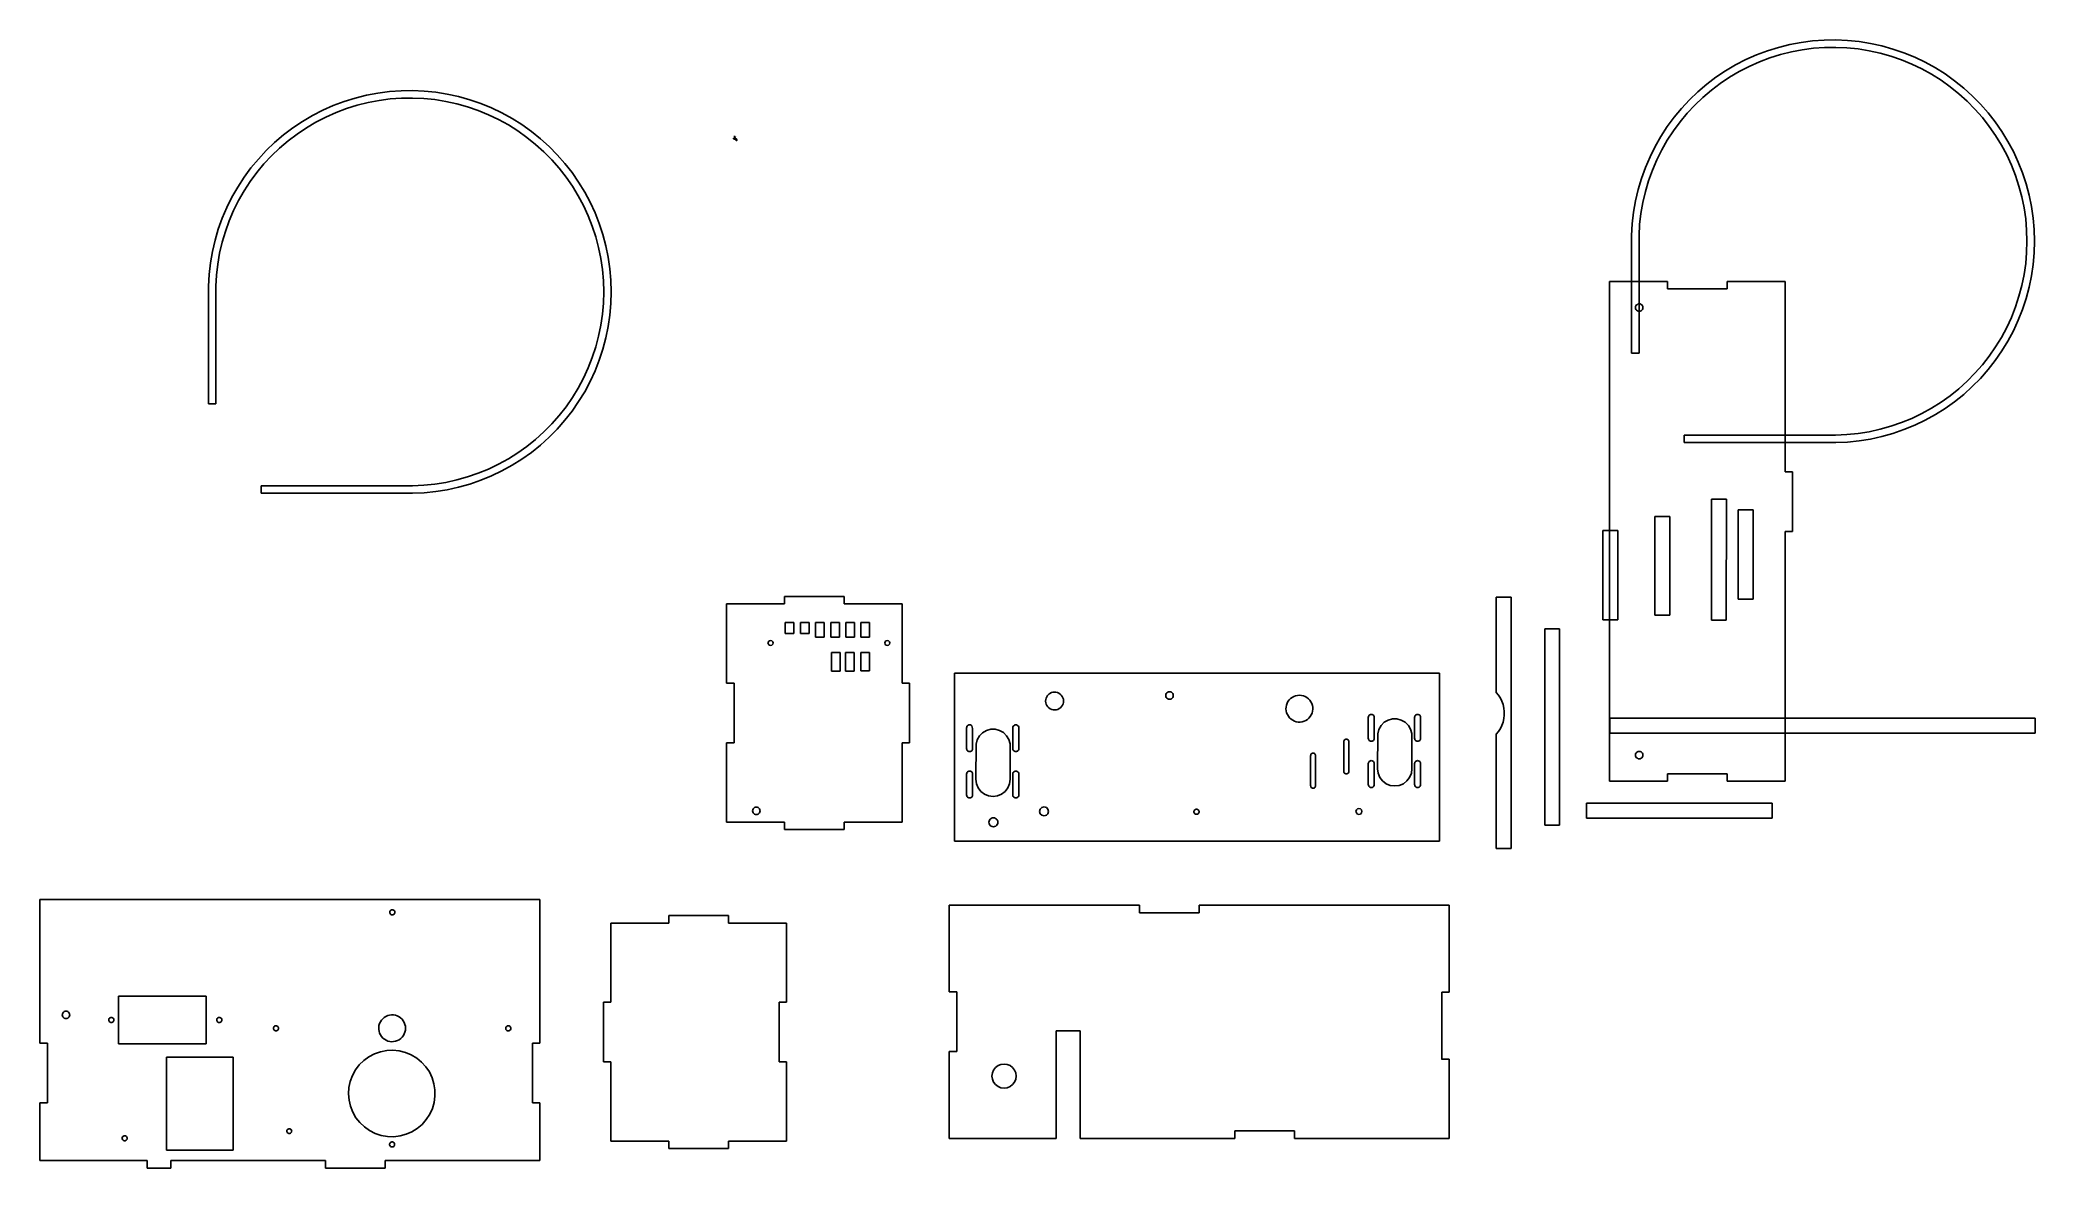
# Model space of a CAD drawing. Extents: x -496 to 930, y -567 to 239.
import ezdxf

# ---------------------------------------------------------------- set-up
doc = ezdxf.new("R2010")
doc.units = 0

msp = doc.modelspace()

# ---------------------------------------------------------------- linework, layer by layer
at = {"layer": 'Layer 1'}
for p, q in [((722.916, 225.254), (730.50055, 228.62213)), ((730.501, 228.622), (738.26702, 231.54758)), ((738.267, 231.547), (746.18863, 234.0203)), ((747.631, 228.884), (740.00288, 226.50235)), ((746.189, 234.021), (754.23998, 236.03381)), ((755.384, 230.822), (747.63136, 228.88377)), ((754.239, 236.034), (762.39259, 237.57964)), ((763.235, 232.311), (755.38358, 230.82264)), ((762.393, 237.579), (770.62206, 238.65232)), ((771.159, 233.344), (763.23486, 232.31045)), ((770.622, 238.653), (778.89926, 239.25045)), ((779.13, 233.919), (771.15946, 233.343688)), ((778.899, 239.25), (787.19692, 239.369592)), ((787.12, 234.035), (779.12959, 233.919842)), ((795.104, 233.689), (787.12019, 234.034378)), ((787.197, 239.37), (795.48801, 239.01133)), ((803.055, 232.884), (795.10438, 233.688767)), ((795.488, 239.011), (803.7446, 238.175264)), ((810.946, 231.623), (803.05493, 232.88448)), ((803.745, 238.175), (811.93971, 236.86498)), ((818.751, 229.909), (810.94573, 231.623)), ((811.94, 236.865), (820.04564, 235.08503)), ((826.445, 227.748), (818.75143, 229.90884)), ((820.045, 235.085), (828.03465, 232.84101)), ((828.035, 232.841), (835.88207, 230.14044)), ((835.882, 230.141), (843.56047, 226.99284)), ((701.5, 212.613), (708.39186, 217.23597)), ((708.392, 217.236), (715.53876, 221.45425)), ((718.117, 216.783), (711.23507, 212.72107)), ((715.538, 221.454), (722.9159, 225.2535)), ((725.221, 220.442), (718.11648, 216.7833)), ((732.525, 223.685), (725.22149, 220.44168)), ((740.003, 226.502), (732.52479, 223.68483)), ((834.001, 225.148), (826.4447, 227.74849)), ((841.395, 222.116), (834.00107, 225.1475)), ((848.602, 218.664), (841.39498, 222.11645)), ((843.56, 226.992), (851.04433, 223.4067)), ((855.598, 214.802), (848.60189, 218.66392)), ((851.045, 223.407), (858.31035, 219.39646)), ((862.36, 210.543), (855.59799, 214.80157)), ((858.31, 219.397), (865.33222, 214.97455)), ((865.332, 214.974), (872.08777, 210.15433)), ((-270.91, 197.792), (-262.85902, 199.80481)), ((-262.859, 199.805), (-254.70543, 201.35064)), ((-254.705, 201.351), (-246.47593, 202.42433)), ((-246.476, 202.424), (-238.19876, 203.02145)), ((-238.199, 203.022), (-229.90108, 203.141589)), ((-229.901, 203.141), (-221.60998, 202.782333)), ((-221.61, 202.782), (-213.35341, 201.946264)), ((-213.353, 201.947), (-205.15828, 200.63697)), ((-205.159, 200.637), (-197.05336, 198.85704)), ((682.578, 196.476), (688.57158, 202.21591)), ((688.571, 202.216), (694.88532, 207.60108)), ((698.23, 203.443), (692.14967, 198.25747)), ((694.886, 207.601), (701.50007, 212.61335)), ((704.598, 208.27), (698.22901, 203.44339)), ((711.235, 212.721), (704.59852, 208.26933)), ((868.866, 205.902), (862.36056, 210.54307)), ((875.093, 200.894), (868.86577, 205.90215)), ((872.088, 210.155), (878.55489, 204.95413)), ((881.021, 195.535), (875.09262, 200.8936)), ((878.555, 204.954), (884.71153, 199.38919)), ((-301.56, 185.226), (-294.1821, 189.0255)), ((-294.182, 189.025), (-286.59745, 192.39313)), ((-284.573, 187.457), (-291.87648, 184.21368)), ((-286.597, 192.393), (-278.831, 195.31858)), ((-277.095, 190.274), (-284.57323, 187.45683)), ((-278.831, 195.319), (-270.90935, 197.7923)), ((-269.467, 192.655), (-277.0951, 190.27335)), ((-261.714, 194.594), (-269.46664, 192.65577)), ((-253.863, 196.082), (-261.71443, 194.59364)), ((-245.939, 197.116), (-253.86314, 196.08245)), ((-237.968, 197.691), (-245.93852, 197.11569)), ((-229.978, 197.806), (-237.96843, 197.690842)), ((-221.994, 197.461), (-229.97779, 197.806377)), ((-214.043, 196.656), (-221.99363, 197.460766)), ((-206.152, 195.394), (-214.04306, 196.65548)), ((-198.347, 193.68), (-206.15228, 195.39401)), ((-190.654, 191.52), (-198.34757, 193.68084)), ((-197.053, 198.857), (-189.06337, 196.61301)), ((-183.097, 188.919), (-190.6533, 191.51949)), ((-189.063, 196.613), (-181.21592, 193.91244)), ((-175.703, 185.888), (-183.09693, 188.9195)), ((-181.216, 193.912), (-173.53754, 190.76384)), ((-168.496, 182.435), (-175.703, 185.88745)), ((-173.538, 190.764), (-166.05366, 187.1787)), ((-166.054, 187.179), (-158.78865, 183.16846)), ((671.631, 184.009), (676.92453, 190.40027)), ((680.934, 186.88), (675.83665, 180.72557)), ((676.925, 190.4), (682.57796, 196.47568)), ((686.378, 192.73), (680.93453, 186.87946)), ((692.149, 198.257), (686.3775, 192.72979)), ((886.631, 189.844), (881.021, 195.535)), ((884.712, 199.389), (890.53768, 193.47875)), ((891.904, 183.839), (886.63139, 189.84398)), ((890.537, 193.479), (896.0125, 187.24294)), ((896.013, 187.243), (901.12015, 180.70184)), ((-328.527, 165.987), (-322.21268, 171.37208)), ((-322.213, 171.372), (-315.59893, 176.38435)), ((-312.5, 172.041), (-318.86899, 167.21439)), ((-315.599, 176.385), (-308.70714, 181.00798)), ((-305.863, 176.493), (-312.49948, 172.04133)), ((-308.707, 181.008), (-301.56024, 185.22624)), ((-298.981, 180.555), (-305.86293, 176.49307)), ((-291.877, 184.213), (-298.98152, 180.5543)), ((-161.5, 178.573), (-168.49613, 182.43492)), ((-154.738, 174.315), (-161.50001, 178.57357)), ((-158.788, 183.168), (-151.76577, 178.74555)), ((-148.233, 169.674), (-154.73844, 174.31507)), ((-151.766, 178.746), (-145.01022, 173.92633)), ((-145.01, 173.926), (-138.54311, 168.72513)), ((662.192, 170.365), (666.7152, 177.32277)), ((666.715, 177.323), (671.6315, 184.00862)), ((671.103, 174.287), (666.747, 167.587)), ((675.837, 180.725), (671.10267, 174.28712)), ((896.821, 177.54), (891.90311, 183.83877)), ((901.368, 170.969), (896.82115, 177.54064)), ((901.12, 180.701), (905.8418, 173.87647)), ((905.842, 173.877), (910.162, 166.792)), ((-340.173, 154.172), (-334.52007, 160.24768)), ((-334.521, 160.247), (-328.52739, 165.98691)), ((-324.949, 162.029), (-330.7205, 156.50179)), ((-318.869, 167.214), (-324.94933, 162.02847)), ((-142.006, 164.665), (-148.23325, 169.67315)), ((-136.077, 159.307), (-142.006, 164.665)), ((-138.543, 168.725), (-132.38649, 163.16019)), ((-130.467, 153.616), (-136.07681, 159.30724)), ((-132.387, 163.16), (-126.56131, 157.24975)), ((-126.561, 157.25), (-121.08549, 151.01394)), ((0.846666, 170.18), (-0.846666, 168.486)), ((0, 170.744), (0, 167.922)), ((1.12889, 169.333), (0, 168.20411)), ((1.69333, 168.769), (0.56444, 167.64011)), ((2.25778, 168.204), (1.12889, 167.07511)), ((654.384, 155.727), (658.077, 163.159)), ((658.077, 163.159), (662.1918, 170.3658)), ((662.785, 160.648), (659.22906, 153.4915)), ((666.747, 167.587), (662.78466, 160.64725)), ((905.529, 164.146), (901.368, 170.969)), ((909.29, 157.095), (905.529, 164.146)), ((912.638, 149.839), (909.29, 157.095)), ((910.162, 166.792), (914.06744, 159.46961)), ((914.068, 159.469), (917.54506, 151.93377)), ((-350.384, 141.095), (-345.46747, 147.78062)), ((-341.261, 144.497), (-345.99533, 138.05912)), ((-345.467, 147.78), (-340.173, 154.172)), ((-336.164, 150.651), (-341.26138, 144.49657)), ((-330.721, 156.502), (-336.16447, 150.65146)), ((-125.195, 147.611), (-130.46761, 153.61598)), ((-120.277, 141.312), (-125.195, 147.611)), ((-121.086, 151.014), (-115.97886, 144.47284)), ((-115.978, 144.473), (-111.25619, 137.64847)), ((648.312, 140.287), (651.12539, 148.09435)), ((651.126, 148.094), (654.38448, 155.7263)), ((656.091, 146.142), (653.38189, 138.62396)), ((659.229, 153.491), (656.09126, 146.14152)), ((915.563, 142.402), (912.638, 149.839)), ((917.545, 151.934), (920.58219, 144.21097)), ((920.582, 144.211), (923.16921, 136.32582)), ((-359.022, 126.93), (-354.90718, 134.1368)), ((-354.907, 134.137), (-350.38383, 141.09477)), ((-350.351, 131.359), (-354.31334, 124.41925)), ((-345.996, 138.059), (-350.35156, 131.35906)), ((-115.73, 134.74), (-120.277, 141.312)), ((-111.569, 127.918), (-115.72968, 134.74068)), ((-111.257, 137.648), (-106.93621, 130.56277)), ((-106.936, 130.563), (-103.03058, 123.24061)), ((644.057, 124.251), (645.95359, 132.33015)), ((645.953, 132.331), (648.31187, 140.28746)), ((651.11, 130.962), (649.28368, 123.18223)), ((653.382, 138.624), (651.11054, 130.96237)), ((918.054, 134.809), (915.563, 142.402)), ((920.104, 127.085), (918.05425, 134.80891)), ((923.169, 136.326), (925.2976, 128.30486)), ((-365.973, 111.866), (-362.71452, 119.4983)), ((-362.714, 119.498), (-359.02121, 126.92989)), ((-357.87, 117.263), (-361.00774, 109.91352)), ((-354.314, 124.419), (-357.86994, 117.2625)), ((-107.809, 120.867), (-111.5697, 127.91805)), ((-104.46, 113.611), (-107.80823, 120.867)), ((-103.03, 123.241), (-99.55292, 115.70577)), ((-99.5533, 115.706), (-96.51611, 107.98297)), ((641.674, 107.833), (642.628644, 116.07669)), ((642.629, 116.076), (644.05699, 124.251)), ((647.909, 115.31), (646.989747, 107.37179)), ((649.284, 123.182), (647.90893, 115.30994)), ((921.705, 119.256), (920.10364, 127.08517)), ((922.853, 111.348), (921.70537, 119.25642)), ((925.298, 128.305), (926.96099, 120.17455)), ((926.961, 120.174), (928.1528, 111.96125)), ((-371.145, 96.1021), (-368.7861, 104.05856)), ((-368.786, 104.059), (-365.97264, 111.86635)), ((-363.717, 102.395), (-365.98849, 94.73337)), ((-361.007, 109.913), (-363.71611, 102.39496)), ((-101.536, 106.174), (-104.46, 113.611)), ((-99.0444, 98.5807), (-101.53573, 106.17369)), ((-96.5161, 107.982), (-93.9289, 100.09682)), ((-93.9289, 100.097), (-91.80028, 92.07586)), ((641.196, 99.5474), (641.674112, 107.83274)), ((646.99, 107.372), (646.529583, 99.54742)), ((923.543, 103.384), (922.852657, 111.34802)), ((923.775, 95.4685), (923.542929, 103.38362)), ((928.153, 111.961), (928.869787, 103.69192)), ((928.87, 103.692), (929.111102, 95.46949)), ((-374.47, 79.8479), (-373.04204, 88.0229)), ((-373.042, 88.0229), (-371.14541, 96.10205)), ((-367.814, 86.9537), (-369.18907, 79.08164)), ((-365.988, 94.7335), (-367.81429, 86.95373)), ((-96.9947, 90.8568), (-99.04444, 98.58071)), ((-95.3933, 83.0276), (-96.99465, 90.85677)), ((-91.8003, 92.0762), (-90.13733, 83.94575)), ((641.195, 15.4279), (641.195, 99.5474)), ((646.529, 15.4298), (646.529, 99.5474)), ((922.853, 79.449), (923.543117, 87.41041)), ((923.543, 87.4104), (923.775297, 95.46854)), ((928.869, 87.103), (928.152325, 78.83522)), ((929.111, 95.4698), (928.869785, 87.10295)), ((-375.902, 63.3189), (-375.423859, 71.60424)), ((-375.424, 71.6042), (-374.469356, 79.84789)), ((-369.189, 79.0817), (-370.108253, 71.14349)), ((-94.2457, 75.1192), (-95.39334, 83.02762)), ((-93.5553, 67.1552), (-94.245635, 75.11922)), ((-90.1374, 83.9457), (-88.9456, 75.73295)), ((-88.9456, 75.7329), (-88.228821, 67.46382)), ((920.104, 63.7114), (921.70536, 71.54057)), ((921.705, 71.5406), (922.85263, 79.44902)), ((928.153, 78.8352), (926.9612, 70.62245)), ((-375.9, -20.8009), (-375.902822, 63.3189)), ((-370.109, 71.1435), (-370.569417, 63.31892)), ((-370.566, -20.799), (-370.569104, 63.3189)), ((-93.5556, 51.1819), (-93.323283, 59.24004)), ((-93.3233, 59.24), (-93.555391, 67.15512)), ((-87.9877, 59.2414), (-88.228915, 50.87455)), ((-88.2288, 67.4639), (-87.987698, 59.24139)), ((625.45, 66.5889), (666.8522, 66.588985)), ((625.45, -290.742), (625.45, 66.5889)), ((666.853, 66.589), (666.853, 61.2557)), ((666.853, 61.2557), (709.5192, 61.255644)), ((709.519, 66.5889), (709.519, 61.2556)), ((709.519, 66.5889), (750.9205, 66.588872)), ((750.92, 66.5889), (750.92, -69.41)), ((918.054, 55.9875), (920.10375, 63.71141)), ((925.298, 62.492), (923.1694, 54.47086)), ((926.961, 70.6225), (925.29801, 62.49205)), ((-95.3933, 35.3121), (-94.24566, 43.22052)), ((-94.2457, 43.2205), (-93.555591, 51.18191)), ((-88.2289, 50.8745), (-88.945566, 42.60673)), ((644.01, 47.9222), (644.100876, 47.232026)), ((644.101, 48.6124), (644.010124, 47.922198)), ((644.101, 47.232), (644.367389, 46.588844)), ((644.368, 49.2556), (644.101611, 48.612444)), ((644.791, 49.8079), (644.367215, 49.25562)), ((644.368, 46.5889), (644.791785, 46.03662)), ((644.791, 46.0366), (645.34328, 45.612815)), ((645.344, 50.2316), (644.79172, 49.807815)), ((645.987, 50.498), (645.343844, 50.231611)), ((645.344, 45.6128), (645.987156, 45.346411)), ((646.677, 50.5889), (645.986826, 50.498024)), ((645.987, 45.3464), (646.677174, 45.255524)), ((647.367, 50.498), (646.676826, 50.588876)), ((646.677, 45.2556), (647.367174, 45.346476)), ((648.01, 50.2316), (647.366844, 50.497989)), ((647.367, 45.3464), (648.010156, 45.612789)), ((648.01, 45.6128), (648.56228, 46.036585)), ((648.563, 49.8079), (648.01072, 50.231685)), ((648.986, 49.2556), (648.562215, 49.80788)), ((648.563, 46.0366), (648.986785, 46.58888)), ((648.986, 46.5889), (649.252418, 47.232056)), ((649.253, 48.6124), (648.986582, 49.255556)), ((649.253, 47.232), (649.343847, 47.922174)), ((649.344, 47.9222), (649.253153, 48.612402)), ((912.638, 40.9577), (915.56267, 48.39455)), ((915.563, 48.3945), (918.05431, 55.98749)), ((920.582, 46.5857), (917.54481, 38.86267)), ((923.169, 54.4709), (920.58179, 46.58572)), ((-96.9947, 27.4829), (-95.39335, 35.31207)), ((-90.1374, 34.394), (-91.80037, 26.26355)), ((-88.9456, 42.6067), (-90.1374, 34.39394)), ((905.529, 26.6506), (909.28969, 33.70165)), ((909.29, 33.7017), (912.63823, 40.9577)), ((914.068, 31.3274), (910.16256, 24.00501)), ((917.545, 38.8627), (914.06794, 31.32747)), ((-101.536, 12.166), (-99.04467, 19.75899)), ((-99.0444, 19.759), (-96.99466, 27.48291)), ((-93.9289, 18.2424), (-96.5161, 10.35722)), ((-91.8003, 26.2635), (-93.92892, 18.24236)), ((641.195, 15.4279), (646.52891, 15.429876)), ((896.821, 13.2563), (901.36785, 19.82794)), ((905.842, 16.9198), (901.1202, 10.09527)), ((901.368, 19.8279), (905.52869, 26.65058)), ((910.162, 24.0051), (905.84121, 16.91987)), ((-107.809, -2.52684), (-104.46077, 4.72916)), ((-104.46, 4.72916), (-101.53536, 12.16601)), ((-99.5533, 2.63418), (-103.03038, -4.90105)), ((-96.5161, 10.3572), (-99.55329, 2.63417)), ((881.021, -4.73871), (886.63081, 0.95253)), ((886.631, 0.952528), (891.90361, 6.957508)), ((896.013, 3.55414), (890.5375, -2.68192)), ((891.904, 6.95751), (896.82189, 13.25628)), ((901.12, 10.0953), (896.01285, 3.55414)), ((-115.73, -16.4006), (-111.56932, -9.57792)), ((-111.569, -9.57789), (-107.8083, -2.52684)), ((-106.936, -12.2234), (-111.25679, -19.30863)), ((-103.03, -4.90105), (-106.93542, -12.22344)), ((868.866, -15.1055), (875.09323, -10.09735)), ((878.555, -14.157), (872.08811, -19.35787)), ((875.093, -10.0973), (881.02138, -4.7387)), ((884.712, -8.59218), (878.55547, -14.15699)), ((890.537, -2.68193), (884.71132, -8.59218)), ((-375.9, -20.8009), (-370.56606, -20.798924)), ((-125.195, -29.271), (-120.27711, -22.97223)), ((-115.978, -26.1332), (-121.08514, -32.67436)), ((-120.277, -22.9722), (-115.73016, -16.40056)), ((-111.257, -19.3087), (-115.97881, -26.13323)), ((841.395, -31.3195), (848.60202, -27.86705)), ((848.602, -27.867), (855.59811, -24.00508)), ((855.598, -24.0051), (862.36001, -19.74653)), ((865.332, -24.1775), (858.30978, -28.59995)), ((862.36, -19.7465), (868.86544, -15.10543)), ((872.088, -19.3579), (865.33223, -24.17757)), ((-142.006, -46.3258), (-136.07762, -40.9672)), ((-136.077, -40.9672), (-130.46719, -35.27596)), ((-126.561, -38.9104), (-132.38669, -44.82065)), ((-130.467, -35.276), (-125.19439, -29.27102)), ((-121.086, -32.6744), (-126.56151, -38.91046)), ((795.104, -42.8926), (803.05462, -42.087833)), ((803.055, -42.0878), (810.94607, -40.82632)), ((810.946, -40.8263), (818.75127, -39.1123)), ((818.751, -39.1123), (826.44457, -36.95146)), ((828.035, -42.0445), (820.04535, -44.28849)), ((826.445, -36.9515), (834.0013, -34.35101)), ((835.882, -39.344), (828.03493, -42.04456)), ((834.001, -34.351), (841.39493, -31.3195)), ((843.56, -36.1958), (835.88153, -39.34396)), ((851.045, -32.6105), (843.56067, -36.1958)), ((858.31, -28.6), (851.04465, -32.61054)), ((-161.5, -60.2336), (-154.73799, -55.97503)), ((-154.738, -55.975), (-148.23256, -51.33393)), ((-145.01, -55.5864), (-151.76578, -60.40606)), ((-148.233, -51.334), (-142.00575, -46.32585)), ((-138.543, -50.3855), (-145.01, -55.5864)), ((-132.387, -44.8207), (-138.54351, -50.38551)), ((678.848, -48.5746), (678.848, -43.2413)), ((678.848, -43.2413), (787.044, -43.2413)), ((787.159, -48.5746), (678.848, -48.5746)), ((787.044, -43.2413), (795.10463, -42.892598)), ((795.488, -48.2143), (787.15856, -48.574633)), ((803.745, -47.3785), (795.4884, -48.214236)), ((811.94, -46.0685), (803.74529, -47.37852)), ((820.045, -44.2885), (811.93936, -46.06847)), ((-190.654, -73.18), (-183.0977, -70.57951)), ((-183.097, -70.5795), (-175.70307, -67.548)), ((-175.703, -67.548), (-168.496, -64.09555)), ((-166.054, -68.839), (-173.53834, -72.4243)), ((-168.496, -64.0955), (-161.49987, -60.23358)), ((-158.788, -64.8285), (-166.05335, -68.83904)), ((-151.766, -60.406), (-158.78823, -64.82845)), ((750.92, -69.41), (756.254, -69.41)), ((756.254, -69.41), (756.254, -112.077)), ((-338.25, -79.4701), (-230.055, -79.469818)), ((-338.25, -84.8034), (-338.25, -79.4701)), ((-229.939, -84.8031), (-338.249, -84.803382)), ((-230.055, -79.4697), (-221.99437, -79.120998)), ((-221.61, -84.4427), (-229.93944, -84.80303)), ((-221.994, -79.121), (-214.04337, -78.316233)), ((-213.353, -83.607), (-221.60959, -84.442736)), ((-214.043, -78.3163), (-206.15194, -77.05482)), ((-205.159, -82.297), (-213.35372, -83.60702)), ((-206.152, -77.0548), (-198.34672, -75.3408)), ((-197.053, -80.517), (-205.15864, -82.29697)), ((-198.347, -75.3408), (-190.65343, -73.17996)), ((-189.063, -78.273), (-197.05263, -80.51699)), ((-181.216, -75.5725), (-189.06308, -78.27306)), ((-173.538, -72.4243), (-181.21646, -75.57246)), ((698.259, -175.626), (698.277062, -88.9557)), ((698.277, -88.9555), (708.9437, -88.957758)), ((708.944, -88.9577), (708.925938, -175.628)), ((727.991, -96.6276), (717.3243, -96.629858)), ((717.325, -96.6298), (717.338264, -160.6298)), ((728.005, -160.628), (727.991736, -96.6281)), ((620.643, -175.464), (620.656264, -111.4641)), ((620.657, -111.464), (631.3237, -111.466258)), ((631.323, -111.466), (631.309736, -175.466)), ((657.85, -172.104), (657.864675, -101.4332)), ((657.864, -101.434), (668.5307, -101.436258)), ((668.531, -101.436), (668.516324, -172.1068)), ((750.92, -112.077), (756.254, -112.077)), ((750.92, -290.742), (750.92, -112.077)), ((35.8781, -163.939), (-5.5231, -163.939)), ((-5.5231, -163.939), (-5.5231, -220.605)), ((35.8781, -158.605), (78.5447, -158.605)), ((35.8781, -163.939), (35.8781, -158.605)), ((78.5447, -163.939), (78.5447, -158.605)), ((119.946, -163.939), (78.5447, -163.939)), ((119.946, -163.939), (119.946, -220.605)), ((544.466, -227.289), (544.466, -159.081)), ((544.466, -159.081), (555.133, -159.081)), ((555.133, -159.081), (555.133, -338.787)), ((717.338, -160.63), (728.0046, -160.627178)), ((36.3603, -185.213), (36.361993, -177.245)), ((42.547, -185.214), (36.3603, -185.214)), ((42.5487, -177.246), (36.362, -177.246)), ((42.5487, -177.246), (42.547007, -185.214)), ((47.1993, -185.213), (47.1993, -177.245)), ((53.386, -177.245), (47.1993, -177.245)), ((53.386, -185.213), (47.1993, -185.213)), ((53.386, -177.245), (53.386, -185.213)), ((58.0367, -187.805), (58.0367, -177.245)), ((58.0367, -177.245), (64.2233, -177.245)), ((64.2233, -177.245), (64.2233, -187.805)), ((68.8718, -187.805), (68.874058, -177.245)), ((68.874, -177.245), (75.0606, -177.245)), ((75.0606, -177.246), (75.058342, -187.806)), ((79.6582, -187.781), (79.662603, -177.221)), ((79.6626, -177.221), (85.84926, -177.223822)), ((85.8492, -177.223), (85.844797, -187.783)), ((90.5021, -187.784), (90.5021, -177.224)), ((90.5021, -177.224), (96.6888, -177.224)), ((96.6888, -177.224), (96.6888, -187.784)), ((579.135, -322.172), (579.135, -181.879)), ((579.135, -181.879), (589.815, -181.879)), ((589.815, -181.879), (589.815, -322.172)), ((631.31, -175.466), (620.6433, -175.463178)), ((668.516, -172.107), (657.8493, -172.104178)), ((708.926, -175.628), (698.2593, -175.625178)), ((24.2956, -192.791), (24.052659, -191.884334)), ((24.0527, -191.885), (24.295641, -190.978334)), ((24.9593, -193.455), (24.295575, -192.79127)), ((24.2956, -190.978), (24.959325, -190.31427)), ((24.9593, -190.314), (25.865966, -190.071063)), ((25.866, -193.698), (24.959334, -193.455063)), ((25.866, -190.071), (26.772666, -190.313937)), ((26.7727, -193.455), (25.866034, -193.697937)), ((27.4364, -192.791), (26.772675, -193.45473)), ((26.7727, -190.314), (27.436425, -190.97773)), ((27.6793, -191.885), (27.43636, -192.791666)), ((27.4364, -190.978), (27.67934, -191.884666)), ((64.2233, -187.805), (58.0367, -187.805)), ((75.0584, -187.806), (68.8718, -187.806)), ((69.3995, -211.972), (69.402322, -198.724)), ((69.4023, -198.724), (75.589, -198.724)), ((75.589, -198.725), (75.586178, -211.973)), ((79.5126, -198.725), (85.6993, -198.725)), ((79.5126, -211.973), (79.5126, -198.725)), ((85.8448, -187.783), (79.65814, -187.780178)), ((85.6993, -198.725), (85.6993, -211.973)), ((96.6888, -187.784), (90.5021, -187.784)), ((90.5021, -198.658), (96.6888, -198.658)), ((90.5021, -211.906), (90.5021, -198.658)), ((96.6888, -198.658), (96.6888, -211.906)), ((107.466, -191.896), (107.70894, -190.989334)), ((107.709, -192.803), (107.46606, -191.896334)), ((107.709, -190.989), (108.372727, -190.32527)), ((108.373, -193.466), (107.709273, -192.80227)), ((109.279, -193.709), (108.372334, -193.466063)), ((108.373, -190.326), (109.279666, -190.083063)), ((109.279, -190.083), (110.185664, -190.325937)), ((110.186, -193.466), (109.279336, -193.708937)), ((110.186, -190.326), (110.849727, -190.98973)), ((110.85, -192.803), (110.186273, -193.46673)), ((110.85, -190.989), (111.09294, -191.895666)), ((111.093, -191.896), (110.85006, -192.802666)), ((75.5862, -211.973), (69.3995, -211.973)), ((85.6993, -211.973), (79.5126, -211.973)), ((96.6888, -211.906), (90.5021, -211.906)), ((157.398, -333.726), (157.397997, -213.591)), ((157.398, -213.591), (504.063, -213.590944)), ((504.063, -213.59), (504.063, -333.726)), ((-5.5231, -220.605), (-0.18977, -220.604972)), ((-0.189772, -263.271), (-0.189772, -220.605)), ((119.946, -220.605), (125.279, -220.605)), ((125.279, -220.605), (125.279, -263.271)), ((225.544, -227.932), (224.644409, -228.59175)), ((226.545, -227.439), (225.54451, -227.932522)), ((227.616, -227.126), (226.54501, -227.438279)), ((228.725, -227.005), (227.61605, -227.126581)), ((229.838, -227.078), (228.72479, -227.005158)), ((230.922, -227.343), (229.83835, -227.077965)), ((231.943, -227.792), (230.92184, -227.342787)), ((232.87, -228.412), (231.942353, -227.792325)), ((309.138, -227.598), (308.714215, -228.150308)), ((309.691, -227.174), (309.13872, -227.597785)), ((310.334, -226.908), (309.690844, -227.174389)), ((311.024, -226.817), (310.333826, -226.907876)), ((311.714, -226.908), (311.023826, -226.817124)), ((312.357, -227.174), (311.713844, -226.907611)), ((312.91, -227.598), (312.35772, -227.174215)), ((313.333, -228.15), (312.909215, -227.597692)), ((546.064, -229.238), (544.46631, -227.28813)), ((222.539, -232.43), (222.466158, -233.54322)), ((222.467, -233.544), (222.58857, -234.65293)), ((222.804, -231.347), (222.538957, -232.43065)), ((222.588, -234.653), (222.90029, -235.724)), ((223.254, -230.326), (222.804807, -231.34716)), ((222.9, -235.724), (223.393522, -236.72448)), ((223.873, -229.398), (223.253311, -230.325664)), ((223.394, -236.724), (224.053759, -237.623583)), ((224.645, -228.592), (223.873639, -229.397941)), ((224.054, -237.624), (224.859947, -238.395369)), ((224.86, -238.395), (225.78765, -239.014703)), ((225.787, -239.015), (226.80816, -239.464185)), ((226.808, -239.464), (227.89165, -239.729035)), ((227.892, -239.729), (229.00521, -239.801842)), ((229.005, -239.802), (230.11395, -239.680447)), ((230.114, -239.68), (231.18499, -239.367693)), ((231.185, -239.368), (232.18549, -238.874478)), ((232.186, -238.874), (233.085594, -238.21425)), ((233.676, -229.183), (232.870053, -228.411631)), ((233.085, -238.215), (233.856358, -237.409059)), ((234.336, -230.083), (233.676241, -229.183417)), ((233.857, -237.409), (234.476692, -236.481336)), ((234.83, -231.083), (234.336478, -230.08249)), ((234.476, -236.481), (234.92519, -235.45984)), ((235.142, -232.154), (234.82971, -231.08302)), ((234.926, -235.46), (235.191043, -234.37635)), ((235.264, -233.263), (235.142427, -232.15404)), ((235.191, -234.376), (235.263844, -233.2628)), ((308.357, -229.484), (308.447876, -230.174174)), ((308.448, -228.794), (308.357124, -229.484202)), ((308.448, -230.174), (308.714389, -230.817156)), ((308.715, -228.15), (308.448611, -228.793127)), ((308.715, -230.817), (309.138785, -231.36928)), ((309.138, -231.369), (309.69028, -231.792785)), ((309.691, -231.793), (310.334156, -232.059389)), ((310.334, -232.06), (311.024174, -232.150876)), ((311.024, -232.15), (311.714174, -232.059124)), ((311.714, -232.06), (312.357156, -231.793611)), ((312.357, -231.793), (312.90928, -231.369215)), ((312.91, -231.369), (313.333785, -230.81672)), ((313.333, -230.817), (313.599418, -230.173844)), ((313.6, -228.794), (313.333582, -228.150873)), ((313.6, -230.174), (313.690847, -229.483826)), ((313.691, -229.484), (313.600153, -228.793798)), ((394.201, -239.114), (394.339345, -240.50868)), ((394.268, -237.714), (394.201791, -239.11393)), ((394.537, -236.339), (394.267676, -237.71438)), ((394.34, -240.509), (394.679908, -241.86866)), ((395.004, -235.017), (394.537289, -236.33853)), ((394.68, -241.869), (395.214274, -243.16468)), ((395.658, -233.778), (395.003838, -235.01746)), ((396.486, -232.647), (395.658328, -233.77803)), ((397.469, -231.648), (396.485485, -232.646445)), ((398.587, -230.804), (397.46858, -231.648634)), ((399.817, -230.131), (398.58753, -230.803761)), ((401.131, -229.644), (399.81666, -230.130607)), ((402.502, -229.354), (401.13085, -229.64404)), ((403.901, -229.267), (402.50219, -229.354291)), ((405.298, -229.384), (403.90142, -229.266709)), ((406.662, -229.704), (405.29737, -229.384609)), ((407.966, -230.219), (406.66242, -229.70434)), ((409.181, -230.918), (407.96623, -230.218993)), ((410.281, -231.786), (409.18096, -230.917603)), ((411.243, -232.805), (410.281131, -231.78567)), ((412.046, -233.954), (411.242796, -232.80547)), ((412.673, -235.207), (412.045564, -233.95379)), ((412.288, -243.347), (412.849932, -242.06309)), ((413.112, -236.538), (412.673737, -235.20679)), ((412.85, -242.064), (413.219005, -240.71193)), ((413.351, -237.919), (413.111224, -236.53814)), ((413.219, -240.711), (413.387233, -239.31962)), ((413.387, -239.32), (413.350847, -237.91897)), ((547.428, -231.358), (546.06334, -229.23848)), ((548.542, -233.619), (547.42821, -231.35756)), ((549.391, -235.993), (548.542669, -233.6192)), ((549.962, -238.448), (549.390218, -235.99287)), ((550.25, -240.953), (549.962218, -238.44865)), ((550.25, -243.474), (550.25, -240.953)), ((166.047, -252.005), (165.974308, -252.557139)), ((165.975, -252.557), (165.975, -267.49)), ((166.26, -251.49), (166.04688, -252.004519)), ((166.6, -251.048), (166.260972, -251.489819)), ((167.041, -250.709), (166.599173, -251.048033)), ((167.556, -250.496), (167.041481, -250.709134)), ((168.108, -250.423), (167.555852, -250.495672)), ((168.66, -250.496), (168.107852, -250.423328)), ((169.175, -250.709), (168.660481, -250.495866)), ((169.616, -251.048), (169.174173, -250.708967)), ((169.616, -251.048), (169.649209, -251.091265)), ((169.65, -251.092), (169.886169, -252.084208)), ((169.886, -252.084), (170.241459, -252.974495)), ((170.241, -252.974), (170.241, -267.49)), ((177.387, -256.063), (175.12881, -258.33345)), ((180.156, -254.454), (177.38712, -256.06261)), ((183.247, -253.617), (180.15613, -254.454183)), ((186.449, -253.609), (183.24677, -253.617749)), ((189.544, -254.429), (186.44864, -253.608552)), ((192.322, -256.023), (189.54446, -254.42941)), ((194.592, -258.281), (192.32156, -256.0228)), ((199.041, -252.557), (199.041, -267.49)), ((199.114, -252.005), (199.041308, -252.557139)), ((199.327, -251.49), (199.11388, -252.004519)), ((199.666, -251.048), (199.326975, -251.489819)), ((200.108, -250.709), (199.666173, -251.048033)), ((200.623, -250.496), (200.108478, -250.709134)), ((201.175, -250.423), (200.622855, -250.495672)), ((201.727, -250.496), (201.174852, -250.423328)), ((202.241, -250.709), (201.726481, -250.495866)), ((202.683, -251.048), (202.241173, -250.708967)), ((203.022, -251.49), (202.682972, -251.048181)), ((203.235, -252.005), (203.02188, -251.490481)), ((203.308, -252.557), (203.235308, -252.004861)), ((203.308, -252.557), (203.308, -267.49)), ((395.214, -243.164), (395.931239, -244.36807)), ((395.931, -244.368), (396.815879, -245.45481)), ((396.816, -245.455), (397.84972, -246.401403)), ((397.85, -246.402), (399.0105, -247.187791)), ((399.01, -247.187), (400.27255, -247.795471)), ((400.273, -247.796), (401.61068, -248.21414)), ((401.611, -248.214), (402.9953, -248.43292)), ((402.995, -248.433), (404.39643, -248.447958)), ((404.396, -248.448), (405.78467, -248.258827)), ((405.785, -248.259), (407.13134, -247.869618)), ((407.131, -247.869), (408.4063, -247.287792)), ((408.407, -247.288), (409.58409, -246.527271)), ((409.584, -246.527), (410.63776, -245.602977)), ((410.637, -245.603), (411.545021, -244.53541)), ((411.545, -244.536), (412.287893, -243.34759)), ((453.063, -260.058), (453.063, -245.125)), ((453.136, -244.573), (453.0633, -245.125139)), ((453.349, -244.058), (453.135894, -244.572519)), ((453.688, -243.617), (453.348967, -244.058847)), ((454.13, -243.278), (453.688181, -243.617005)), ((454.644, -243.064), (454.129481, -243.277134)), ((455.197, -242.992), (454.644861, -243.0647)), ((455.749, -243.064), (455.196833, -242.9913)), ((456.263, -243.278), (455.748481, -243.064866)), ((456.705, -243.617), (456.263181, -243.277995)), ((457.044, -244.058), (456.704967, -243.616153)), ((457.257, -244.573), (457.043894, -244.058481)), ((457.33, -245.125), (457.2573, -244.572861)), ((457.33, -245.125), (457.33, -260.058)), ((460.624, -253.679), (459.803581, -256.77435)), ((462.217, -250.902), (460.62338, -253.67954)), ((464.475, -248.631), (462.21683, -250.90145)), ((467.244, -247.023), (464.47512, -248.63161)), ((470.335, -246.186), (467.2441, -247.023155)), ((473.537, -246.177), (470.3348, -246.185749)), ((476.633, -246.997), (473.53765, -246.176581)), ((479.41, -248.591), (476.63246, -246.99738)), ((481.681, -250.849), (479.41055, -248.5908)), ((483.289, -253.618), (481.68039, -250.84912)), ((484.127, -256.709), (483.289817, -253.61813)), ((486.202, -244.573), (486.1293, -245.125139)), ((486.13, -260.058), (486.13, -245.125)), ((486.416, -244.058), (486.202894, -244.572519)), ((486.755, -243.617), (486.415967, -244.058847)), ((487.196, -243.278), (486.754181, -243.617005)), ((487.711, -243.064), (487.196481, -243.277134)), ((488.263, -242.992), (487.710833, -243.0647)), ((488.815, -243.064), (488.262861, -242.9913)), ((489.33, -243.278), (488.815481, -243.064866)), ((489.772, -243.617), (489.330181, -243.277995)), ((490.111, -244.058), (489.771967, -243.616153)), ((490.324, -244.573), (490.110894, -244.058481)), ((490.396, -245.125), (490.3233, -244.572861)), ((490.396, -260.058), (490.396, -245.125)), ((544.466, -257.138), (546.06369, -255.18813)), ((546.064, -255.188), (547.42866, -253.06848)), ((547.428, -253.068), (548.54179, -250.80656)), ((548.542, -250.807), (549.390331, -248.4332)), ((549.391, -248.433), (549.962782, -245.97787)), ((549.962, -245.978), (550.249782, -243.47362)), ((625.591, -245.656), (625.591, -256.323)), ((929.589, -245.656), (625.591, -245.656)), ((625.591, -256.323), (929.589, -256.323)), ((929.589, -256.323), (929.589, -245.656)), ((-5.5231, -263.271), (-0.18977, -263.270972)), ((-5.5231, -263.271), (-5.5231, -319.938)), ((119.946, -263.271), (119.946, -319.938)), ((119.946, -263.271), (125.279, -263.271)), ((165.975, -267.49), (166.047692, -268.042139)), ((166.047, -268.042), (166.26012, -268.556519)), ((166.26, -268.557), (166.599028, -268.998847)), ((166.6, -268.999), (167.041827, -269.338005)), ((167.041, -269.338), (167.555519, -269.551134)), ((167.556, -269.551), (168.108148, -269.6237)), ((168.108, -269.623), (168.660148, -269.5503)), ((168.66, -269.551), (169.174519, -269.337866)), ((169.175, -269.338), (169.616827, -268.998995)), ((169.616, -268.999), (169.955025, -268.557153)), ((169.956, -268.557), (170.169123, -268.042481)), ((170.169, -268.042), (170.241689, -267.489861)), ((172.614, -289.348), (172.714657, -264.2065)), ((173.535, -261.111), (172.714569, -264.20635)), ((173.535, -261.111), (175.12861, -258.33346)), ((196.201, -261.05), (194.59239, -258.28112)), ((197.038, -264.141), (196.200834, -261.05013)), ((197.038, -264.141), (197.147319, -289.3483)), ((199.041, -267.49), (199.113692, -268.042139)), ((199.114, -268.042), (199.32712, -268.556519)), ((199.327, -268.557), (199.666025, -268.998847)), ((199.666, -268.999), (200.107827, -269.338033)), ((200.108, -269.338), (200.622522, -269.551106)), ((200.623, -269.551), (201.175145, -269.6237)), ((201.175, -269.623), (201.727148, -269.5503)), ((201.727, -269.551), (202.241519, -269.337894)), ((202.241, -269.338), (202.682827, -268.998967)), ((202.683, -268.999), (203.022028, -268.557153)), ((203.022, -268.557), (203.23512, -268.042481)), ((203.235, -268.042), (203.307692, -267.489861)), ((413.157, -270.816), (412.719669, -270.997158)), ((413.626, -270.754), (413.156665, -270.815778)), ((414.095, -270.816), (413.625693, -270.754222)), ((414.533, -270.997), (414.095641, -270.815842)), ((435.595, -261.972), (435.533193, -262.441335)), ((435.534, -262.442), (435.534, -283.775)), ((435.777, -261.535), (435.59587, -261.972331)), ((436.065, -261.159), (435.776823, -261.534553)), ((436.44, -260.871), (436.064447, -261.159177)), ((436.878, -260.69), (436.440641, -260.871158)), ((437.347, -260.628), (436.877693, -260.689778)), ((437.816, -260.69), (437.346665, -260.628222)), ((438.254, -260.871), (437.816669, -260.689842)), ((438.629, -261.159), (438.253447, -260.870823)), ((438.917, -261.535), (438.628823, -261.159447)), ((439.098, -261.972), (438.916842, -261.534669)), ((439.16, -262.442), (439.098222, -261.972665)), ((439.16, -262.442), (439.16, -283.775)), ((453.063, -260.058), (453.1357, -260.610139)), ((453.136, -260.611), (453.349106, -261.125519)), ((453.349, -261.125), (453.688033, -261.566819)), ((453.688, -261.567), (454.129819, -261.906033)), ((454.13, -261.906), (454.644519, -262.119134)), ((454.644, -262.119), (455.196139, -262.191672)), ((455.197, -262.192), (455.749167, -262.119328)), ((455.749, -262.119), (456.263519, -261.905866)), ((456.263, -261.906), (456.704819, -261.566967)), ((456.705, -261.567), (457.044033, -261.125181)), ((457.044, -261.125), (457.257106, -260.610481)), ((457.257, -260.611), (457.3297, -260.058861)), ((459.703, -281.916), (459.803669, -256.7745)), ((484.127, -256.709), (484.236305, -281.9163)), ((486.13, -260.058), (486.2027, -260.610139)), ((486.202, -260.611), (486.415106, -261.125519)), ((486.416, -261.125), (486.755033, -261.566819)), ((486.755, -261.567), (487.196819, -261.906033)), ((487.196, -261.906), (487.710519, -262.119134)), ((487.711, -262.119), (488.263167, -262.191672)), ((488.263, -262.192), (488.815139, -262.119328)), ((488.815, -262.119), (489.329519, -261.905866)), ((489.33, -261.906), (489.771819, -261.566967)), ((489.772, -261.567), (490.111033, -261.125181)), ((490.111, -261.125), (490.324106, -260.610481)), ((490.396, -260.058), (490.3233, -260.610139)), ((544.466, -338.787), (544.466, -257.138)), ((644.354, -270.742), (644.087611, -271.385127)), ((644.778, -270.19), (644.354215, -270.74228)), ((645.33, -269.766), (644.777692, -270.189785)), ((645.974, -269.5), (645.330873, -269.766418)), ((646.664, -269.409), (645.973798, -269.499847)), ((647.354, -269.5), (646.663826, -269.409153)), ((647.997, -269.766), (647.353844, -269.499582)), ((648.549, -270.19), (647.99672, -269.766215)), ((648.973, -270.742), (648.549215, -270.18972)), ((649.239, -271.385), (648.972611, -270.741873)), ((166.048, -285.071), (165.975308, -285.623167)), ((166.261, -284.557), (166.047877, -285.071519)), ((166.6, -284.115), (166.260975, -284.556819)), ((167.042, -283.776), (166.600173, -284.115033)), ((167.556, -283.563), (167.041481, -283.776106)), ((168.108, -283.49), (167.555852, -283.5627)), ((168.66, -283.563), (168.107852, -283.4903)), ((169.175, -283.776), (168.660481, -283.562894)), ((169.617, -284.115), (169.175173, -283.775967)), ((169.956, -284.557), (169.616975, -284.115181)), ((170.169, -285.071), (169.955877, -284.556481)), ((170.242, -285.623), (170.169311, -285.070833)), ((199.114, -285.071), (199.041308, -285.623139)), ((199.327, -284.557), (199.11388, -285.071519)), ((199.666, -284.115), (199.326975, -284.556819)), ((200.108, -283.776), (199.66617, -284.115033)), ((200.623, -283.563), (200.108481, -283.776134)), ((201.175, -283.49), (200.622855, -283.562672)), ((201.727, -283.563), (201.174852, -283.490328)), ((202.241, -283.776), (201.726481, -283.562866)), ((202.683, -284.115), (202.241173, -283.775967)), ((203.022, -284.557), (202.682972, -284.115181)), ((203.235, -285.071), (203.02188, -284.556481)), ((203.308, -285.623), (203.235308, -285.070861)), ((411.874, -272.098), (411.812222, -272.567335)), ((411.813, -293.901), (411.813, -272.567)), ((412.055, -271.661), (411.873842, -272.098331)), ((412.344, -271.285), (412.055823, -271.660553)), ((412.719, -270.997), (412.343447, -271.285177)), ((414.908, -271.285), (414.532447, -270.996823)), ((415.196, -271.661), (414.907851, -271.285447)), ((415.377, -272.098), (415.195842, -271.660669)), ((415.439, -272.567), (415.377193, -272.097665)), ((415.439, -272.567), (415.439, -293.901)), ((435.534, -283.775), (435.595807, -284.244335)), ((435.595, -284.244), (435.77613, -284.681331)), ((435.777, -284.682), (436.065177, -285.057553)), ((436.065, -285.057), (436.440553, -285.345177)), ((438.254, -285.345), (438.629553, -285.056823)), ((438.629, -285.057), (438.917177, -284.681447)), ((438.917, -284.682), (439.098158, -284.244669)), ((439.098, -284.244), (439.159778, -283.774665)), ((453.063, -278.192), (453.063, -293.125)), ((453.136, -277.64), (453.063328, -278.192139)), ((453.349, -277.125), (453.135866, -277.639519)), ((453.688, -276.683), (453.348967, -277.124819)), ((454.13, -276.344), (453.688181, -276.683033)), ((454.644, -276.131), (454.129481, -276.344134)), ((455.197, -276.058), (454.644861, -276.130672)), ((455.749, -276.131), (455.196861, -276.058328)), ((456.263, -276.344), (455.748481, -276.130866)), ((456.705, -276.683), (456.263153, -276.343967)), ((457.044, -277.125), (456.704967, -276.683181)), ((457.257, -277.64), (457.043894, -277.125481)), ((457.33, -278.192), (457.2573, -277.639861)), ((457.33, -293.125), (457.33, -278.192)), ((459.703, -281.916), (460.120971, -285.09083)), ((460.121, -285.091), (461.34644, -288.04951)), ((482.593, -288.05), (483.81844, -285.09149)), ((483.818, -285.091), (484.235971, -281.91617)), ((486.202, -277.64), (486.1293, -278.192139)), ((486.13, -278.192), (486.13, -293.125)), ((486.416, -277.125), (486.202866, -277.639519)), ((486.755, -276.683), (486.415995, -277.124819)), ((487.196, -276.344), (486.754153, -276.683033)), ((487.711, -276.131), (487.196481, -276.344134)), ((488.263, -276.058), (487.710861, -276.130672)), ((488.815, -276.131), (488.262861, -276.058328)), ((489.33, -276.344), (488.815481, -276.130866)), ((489.772, -276.683), (489.330153, -276.343967)), ((490.111, -277.125), (489.771995, -276.683181)), ((490.324, -277.64), (490.110866, -277.125481)), ((490.396, -278.192), (490.3233, -277.639861)), ((490.396, -293.125), (490.396, -278.192)), ((643.997, -272.076), (644.087875, -272.766174)), ((644.088, -271.385), (643.997124, -272.075202)), ((644.088, -272.766), (644.354389, -273.409156)), ((644.354, -273.409), (644.777785, -273.96128)), ((644.778, -273.961), (645.330308, -274.384785)), ((645.33, -274.385), (645.973127, -274.651389)), ((645.974, -274.651), (646.664202, -274.741875)), ((646.664, -274.742), (647.354174, -274.651125)), ((647.354, -274.651), (647.997156, -274.384611)), ((647.997, -274.385), (648.54928, -273.961215)), ((648.549, -273.961), (648.972785, -273.40872)), ((648.973, -273.409), (649.239389, -272.765844)), ((649.239, -272.766), (649.329876, -272.075826)), ((649.33, -272.076), (649.239125, -271.385798)), ((165.975, -285.623), (165.975, -300.557)), ((170.242, -285.623), (170.242, -300.557)), ((172.614, -289.348), (173.031976, -292.52286)), ((173.032, -292.523), (174.25744, -295.48148)), ((174.258, -295.481), (176.2074, -298.02151)), ((176.207, -298.022), (178.74751, -299.97139)), ((191.014, -299.971), (193.55451, -298.02161)), ((193.555, -298.022), (195.5044, -295.48149)), ((195.504, -295.481), (196.72944, -292.52252)), ((196.73, -292.523), (197.147976, -289.34814)), ((199.041, -285.623), (199.041, -300.557)), ((203.308, -285.623), (203.308, -300.557)), ((411.813, -293.901), (411.874778, -294.370307)), ((411.874, -294.37), (412.055158, -294.807359)), ((412.055, -294.807), (412.343177, -295.182553)), ((412.344, -295.183), (412.719553, -295.471149)), ((412.719, -295.471), (413.156331, -295.652158)), ((413.157, -295.652), (413.626335, -295.713807)), ((413.626, -295.714), (414.095307, -295.652193)), ((414.095, -295.652), (414.532359, -295.470842)), ((414.533, -295.471), (414.908553, -295.182851)), ((414.908, -295.183), (415.196149, -294.807447)), ((415.196, -294.807), (415.377158, -294.369641)), ((415.377, -294.37), (415.438807, -293.900693)), ((436.44, -285.345), (436.877359, -285.526158)), ((436.878, -285.526), (437.347307, -285.587778)), ((437.347, -285.588), (437.816335, -285.526222)), ((437.816, -285.526), (438.253331, -285.344842)), ((453.063, -293.125), (453.135672, -293.677139)), ((453.136, -293.677), (453.349134, -294.191519)), ((453.349, -294.192), (453.688033, -294.633847)), ((453.688, -294.634), (454.129819, -294.973005)), ((454.13, -294.973), (454.644519, -295.186134)), ((454.644, -295.186), (455.196139, -295.2587)), ((455.197, -295.258), (455.749139, -295.1853)), ((455.749, -295.186), (456.263519, -294.972866)), ((456.263, -294.973), (456.704847, -294.633995)), ((456.705, -294.634), (457.044033, -294.192153)), ((457.044, -294.192), (457.257106, -293.677481)), ((457.257, -293.677), (457.3297, -293.124861)), ((461.346, -288.05), (463.29542, -290.59051)), ((463.295, -290.59), (465.83551, -292.53939)), ((465.836, -292.54), (468.79448, -293.76544)), ((468.794, -293.765), (471.96886, -294.182971)), ((471.969, -294.183), (475.14383, -293.765029)), ((475.144, -293.765), (478.10248, -292.53956)), ((478.103, -292.54), (480.64353, -290.59061)), ((480.643, -290.59), (482.59239, -288.04949)), ((486.13, -293.125), (486.2027, -293.677139)), ((486.202, -293.677), (486.415134, -294.191519)), ((486.416, -294.192), (486.755005, -294.633847)), ((486.755, -294.634), (487.196847, -294.973033)), ((487.196, -294.973), (487.710519, -295.186106)), ((487.711, -295.186), (488.263139, -295.2587)), ((488.263, -295.258), (488.815139, -295.1853)), ((488.815, -295.186), (489.329519, -294.972894)), ((489.33, -294.973), (489.771847, -294.633967)), ((489.772, -294.634), (490.111005, -294.192153)), ((490.111, -294.192), (490.324134, -293.677481)), ((490.324, -293.677), (490.3967, -293.124861)), ((666.852, -290.742), (625.45, -290.742)), ((666.852, -290.742), (666.852, -285.409)), ((709.518, -285.409), (666.852, -285.409)), ((709.518, -290.742), (709.518, -285.409)), ((750.92, -290.742), (709.518, -290.742)), ((13.128, -311.248), (13.037136, -311.938202)), ((13.0372, -311.938), (13.128064, -312.628174)), ((13.3944, -310.604), (13.127999, -311.247156)), ((13.128, -312.628), (13.394401, -313.271156)), ((13.3944, -313.271), (13.818183, -313.82328)), ((13.8182, -310.052), (13.394417, -310.60428)), ((14.3705, -309.628), (13.818216, -310.051785)), ((15.0136, -309.362), (14.370451, -309.628389)), ((15.7038, -309.271), (15.013616, -309.361875)), ((16.394, -309.362), (15.703817, -309.271125)), ((17.0372, -309.628), (16.394051, -309.361611)), ((17.5894, -310.052), (17.037116, -309.628215)), ((17.5894, -313.823), (18.013183, -313.27072)), ((18.0132, -310.604), (17.589417, -310.05172)), ((18.2796, -311.248), (18.013199, -310.604844)), ((18.0132, -313.271), (18.279601, -312.627844)), ((18.2796, -312.628), (18.370464, -311.937826)), ((18.3705, -311.938), (18.279636, -311.247798)), ((165.975, -300.557), (166.047692, -301.109167)), ((166.048, -301.109), (166.261123, -301.623519)), ((166.261, -301.623), (166.600025, -302.064819)), ((166.6, -302.065), (167.041827, -302.404033)), ((167.042, -302.404), (167.556519, -302.617106)), ((167.556, -302.617), (168.108148, -302.6897)), ((168.108, -302.69), (168.660148, -302.6173)), ((168.66, -302.617), (169.174519, -302.403894)), ((169.175, -302.404), (169.616827, -302.064967)), ((169.617, -302.065), (169.956025, -301.623181)), ((169.956, -301.623), (170.169123, -301.108481)), ((170.169, -301.109), (170.241689, -300.556833)), ((178.748, -299.971), (181.70648, -301.19644)), ((181.706, -301.197), (184.88085, -301.614999)), ((184.881, -301.615), (188.05585, -301.197001)), ((188.056, -301.197), (191.01448, -299.97156)), ((199.041, -300.557), (199.113692, -301.109139)), ((199.114, -301.109), (199.32712, -301.623519)), ((199.327, -301.623), (199.666025, -302.064847)), ((199.666, -302.065), (200.10783, -302.404005)), ((200.108, -302.404), (200.622519, -302.617134)), ((200.623, -302.617), (201.175145, -302.6897)), ((201.175, -302.69), (201.727148, -302.6173)), ((201.727, -302.617), (202.241519, -302.403866)), ((202.241, -302.404), (202.682827, -302.064995)), ((202.683, -302.065), (203.022028, -301.623153)), ((203.022, -301.623), (203.23512, -301.108481)), ((203.235, -301.109), (203.307692, -300.556861)), ((218.17, -312.393), (218.598718, -313.993)), ((218.599, -310.793), (218.170282, -312.393)), ((219.77, -309.621), (218.59872, -310.79228)), ((221.37, -309.193), (219.77, -309.621723)), ((222.97, -309.621), (221.37, -309.192277)), ((224.142, -310.793), (222.97072, -309.62172)), ((224.57, -312.393), (224.141282, -310.793)), ((224.142, -313.993), (224.570718, -312.393)), ((328.489, -312.369), (328.610807, -311.911546)), ((328.613, -313.299), (328.489754, -312.841941)), ((328.49, -312.842), (328.49, -312.369)), ((328.611, -311.911), (328.847022, -311.500677)), ((328.85, -313.709), (328.612651, -313.299439)), ((328.847, -311.501), (329.181179, -311.165748)), ((329.181, -311.166), (329.590589, -310.928651)), ((329.591, -310.928), (330.048059, -310.804754)), ((330.048, -310.805), (330.521, -310.805)), ((330.521, -310.804), (330.978425, -310.925779)), ((330.979, -310.926), (331.389351, -311.16205)), ((331.389, -311.162), (331.724252, -311.496179)), ((331.724, -311.496), (331.961349, -311.905589)), ((331.964, -313.294), (331.727978, -313.704323)), ((331.962, -311.906), (332.085246, -312.36303)), ((332.086, -312.836), (331.964221, -313.293425)), ((332.085, -312.363), (332.085, -312.836)), ((444.238, -312.393), (444.523834, -313.45966)), ((444.524, -311.326), (444.238166, -312.39266)), ((444.524, -313.459), (445.304852, -314.239852)), ((445.305, -310.545), (444.524148, -311.325852)), ((446.372, -310.259), (445.30534, -310.544806)), ((447.438, -310.545), (446.37134, -310.259194)), ((447.438, -314.24), (448.218852, -313.459148)), ((448.219, -311.326), (447.438148, -310.545148)), ((448.219, -313.459), (448.504834, -312.39234)), ((448.505, -312.393), (448.219166, -311.32634)), ((609.079, -317.143), (609.079, -306.476)), ((609.079, -306.476), (741.608, -306.476)), ((741.608, -306.476), (741.608, -317.143)), ((35.8781, -319.938), (-5.5231, -319.938)), ((13.8182, -313.823), (14.370484, -314.246785)), ((14.3705, -314.247), (15.013649, -314.513389)), ((15.0136, -314.514), (15.703784, -314.604875)), ((15.7038, -314.604), (16.393983, -314.513125)), ((16.394, -314.514), (17.037149, -314.247611)), ((17.0372, -314.247), (17.589484, -313.823215)), ((35.8781, -319.938), (35.87812, -325.27135)), ((78.5448, -325.271), (35.8782, -325.271282)), ((78.5447, -319.938), (78.54472, -325.27135)), ((119.946, -319.938), (78.5448, -319.938198)), ((181.959, -320.133), (182.075236, -320.960221)), ((182.061, -319.304), (181.959169, -320.13314)), ((182.373, -318.53), (182.060044, -319.30453)), ((182.075, -320.961), (182.401384, -321.72997)), ((182.876, -317.863), (182.373244, -318.530145)), ((182.401, -321.73), (182.915282, -322.388311)), ((183.535, -317.348), (182.876706, -317.862293)), ((182.916, -322.388), (183.583139, -322.89075)), ((184.304, -317.022), (183.535033, -317.348362)), ((183.583, -322.891), (184.35753, -323.203956)), ((185.131, -316.906), (184.303759, -317.022247)), ((184.357, -323.204), (185.186137, -323.305826)), ((185.96, -317.007), (185.130863, -316.905174)), ((185.186, -323.305), (186.013241, -323.188781)), ((186.734, -317.32), (185.95947, -317.007044)), ((186.014, -323.189), (186.78297, -322.86261)), ((187.402, -317.823), (186.734861, -317.32025)), ((186.783, -322.863), (187.441291, -322.348707)), ((187.916, -318.481), (187.401715, -317.822689)), ((187.441, -322.348), (187.943756, -321.680855)), ((188.242, -319.25), (187.915619, -318.48103)), ((187.944, -321.681), (188.256959, -320.90647)), ((188.358, -320.078), (188.241764, -319.250779)), ((188.257, -320.907), (188.358829, -320.07786)), ((218.599, -313.993), (219.77028, -315.16428)), ((219.77, -315.164), (221.37, -315.592723)), ((221.37, -315.593), (222.97, -315.164277)), ((222.97, -315.164), (224.14128, -313.99272)), ((329.186, -314.043), (328.850748, -313.708793)), ((329.596, -314.279), (329.185677, -314.042978)), ((330.054, -314.401), (329.596546, -314.279221)), ((330.527, -314.4), (330.054, -314.4)), ((330.984, -314.277), (330.526941, -314.400246)), ((331.394, -314.039), (330.984439, -314.27632)), ((331.728, -313.704), (331.393793, -314.03928)), ((445.305, -314.24), (446.37166, -314.525834)), ((446.372, -314.526), (447.43866, -314.240166)), ((589.815, -322.172), (579.135, -322.172)), ((741.608, -317.143), (609.079, -317.143)), ((504.063, -333.726), (157.398, -333.725944)), ((555.133, -338.787), (544.466, -338.787)), ((-496.282, -375.369), (-138.951, -375.369)), ((-496.282, -478.065), (-496.282, -375.369)), ((-246.23, -384.922), (-246.291787, -384.452665)), ((-246.291, -384.452), (-246.229213, -383.982665)), ((-246.049, -385.359), (-246.230153, -384.921669)), ((-246.23, -383.983), (-246.048847, -383.545669)), ((-246.049, -383.546), (-245.760826, -383.170447)), ((-245.76, -383.17), (-245.384447, -382.881823)), ((-245.385, -382.882), (-244.94766, -382.700842)), ((-244.947, -382.701), (-244.477673, -382.639222)), ((-244.478, -382.639), (-244.008676, -382.700778)), ((-244.009, -382.701), (-243.571657, -382.882158)), ((-243.571, -382.882), (-243.195447, -383.170177)), ((-243.196, -383.17), (-242.907829, -383.545553)), ((-242.727, -384.922), (-242.908153, -385.359331)), ((-242.908, -383.546), (-242.726847, -383.983331)), ((-242.727, -383.983), (-242.665213, -384.452335)), ((-242.665, -384.452), (-242.726787, -384.921335)), ((-138.951, -478.048), (-138.950994, -375.369)), ((153.553, -379.504), (289.552, -379.495816)), ((153.553, -441.477), (153.553, -379.504)), ((289.551, -384.829), (332.2175, -384.837184)), ((289.552, -379.496), (289.552, -384.829)), ((332.219, -379.504), (510.884, -379.504)), ((332.219, -379.504), (332.219, -384.837)), ((510.884, -379.504), (510.884, -441.504)), ((-245.76, -385.735), (-246.048174, -385.359447)), ((-245.385, -386.023), (-245.760553, -385.734823)), ((-244.947, -386.204), (-245.38434, -386.022842)), ((-244.478, -386.266), (-244.947327, -386.204222)), ((-244.009, -386.204), (-244.478324, -386.265778)), ((-243.571, -386.023), (-244.008343, -386.204158)), ((-243.196, -385.735), (-243.571553, -386.023177)), ((-242.908, -385.359), (-243.196171, -385.734553)), ((-88.2077, -392.164), (-88.219469, -448.8303)), ((-46.8061, -392.181), (-88.2077, -392.163502)), ((-46.8061, -392.181), (-46.8061, -386.846)), ((-4.13944, -386.846), (-46.8061, -386.846)), ((-4.13944, -392.181), (-4.13944, -386.846)), ((-4.13944, -392.181), (37.29466, -392.189749)), ((37.2784, -448.856), (37.294628, -392.1897)), ((153.553, -441.477), (158.886, -441.477)), ((158.886, -484.144), (158.886, -441.477)), ((505.551, -441.504), (505.551, -489.671)), ((510.884, -441.504), (505.551, -441.504)), ((-479.501, -455.988), (-479.924785, -456.540308)), ((-478.949, -455.564), (-479.50128, -455.987756)), ((-478.305, -455.298), (-478.948156, -455.564418)), ((-477.615, -455.207), (-478.305174, -455.297847)), ((-476.925, -455.298), (-477.615174, -455.207153)), ((-476.282, -455.564), (-476.925156, -455.297582)), ((-475.73, -455.988), (-476.28228, -455.564244)), ((-475.306, -456.54), (-475.729785, -455.987692)), ((-440.101, -478.68), (-440.101, -444.476)), ((-440.101, -444.476), (-377.518, -444.476)), ((-377.518, -478.68), (-377.518, -444.476)), ((-93.531, -448.829), (-93.539862, -491.4956)), ((-88.2195, -448.83), (-93.531, -448.83)), ((31.9451, -448.855), (31.940669, -491.5216)), ((37.2784, -448.856), (31.9451, -448.856)), ((-480.282, -457.874), (-480.191153, -458.564174)), ((-480.191, -457.183), (-480.281847, -457.873202)), ((-479.925, -456.54), (-480.191418, -457.183127)), ((-480.191, -458.564), (-479.924582, -459.207156)), ((-479.925, -459.207), (-479.501215, -459.75928)), ((-479.501, -459.759), (-478.94872, -460.182785)), ((-478.949, -460.183), (-478.305844, -460.449389)), ((-478.305, -460.449), (-477.614826, -460.539875)), ((-477.615, -460.54), (-476.924826, -460.449125)), ((-476.925, -460.449), (-476.281844, -460.182611)), ((-476.282, -460.183), (-475.72972, -459.759215)), ((-475.73, -459.759), (-475.306215, -459.20672)), ((-475.306, -459.207), (-475.039582, -458.563844)), ((-475.039, -457.183), (-475.305418, -456.539873)), ((-474.949, -457.874), (-475.039847, -457.183798)), ((-475.039, -458.564), (-474.948153, -457.873826)), ((-447.034, -461.471), (-446.972222, -461.001693)), ((-446.972, -461.941), (-447.033778, -461.471665)), ((-446.791, -462.378), (-446.972158, -461.940669)), ((-446.972, -461.002), (-446.790842, -460.564641)), ((-446.503, -462.754), (-446.791177, -462.378447)), ((-446.791, -460.565), (-446.502823, -460.189447)), ((-446.128, -463.042), (-446.503553, -462.753823)), ((-446.503, -460.189), (-446.127447, -459.900851)), ((-446.128, -459.901), (-445.690669, -459.719842)), ((-445.69, -463.223), (-446.127331, -463.041842)), ((-445.221, -463.285), (-445.690335, -463.223222)), ((-445.69, -459.72), (-445.220665, -459.658193)), ((-444.752, -463.223), (-445.221335, -463.284778)), ((-445.221, -459.658), (-444.751665, -459.719807)), ((-444.752, -459.72), (-444.314669, -459.901158)), ((-444.314, -463.042), (-444.751331, -463.223158)), ((-443.939, -462.754), (-444.314553, -463.042177)), ((-444.314, -459.901), (-443.938447, -460.189149)), ((-443.939, -460.189), (-443.650823, -460.564553)), ((-443.65, -462.378), (-443.938177, -462.753553)), ((-443.469, -461.941), (-443.650158, -462.378331)), ((-443.65, -460.565), (-443.468842, -461.002359)), ((-443.408, -461.471), (-443.469778, -461.940335)), ((-443.469, -461.002), (-443.407222, -461.471307)), ((-369.868, -461.941), (-369.929778, -461.471665)), ((-369.929, -461.471), (-369.867222, -461.001693)), ((-369.868, -461.002), (-369.686842, -460.564641)), ((-369.686, -462.378), (-369.867158, -461.940669)), ((-369.398, -462.754), (-369.686177, -462.378447)), ((-369.686, -460.565), (-369.397823, -460.189447)), ((-369.023, -463.042), (-369.398553, -462.753823)), ((-369.398, -460.189), (-369.022447, -459.900851)), ((-369.023, -459.901), (-368.585669, -459.719842)), ((-368.585, -463.223), (-369.022331, -463.041842)), ((-368.116, -463.285), (-368.585335, -463.223222)), ((-368.585, -459.72), (-368.115665, -459.658193)), ((-367.647, -463.223), (-368.116335, -463.284778)), ((-368.116, -459.658), (-367.646665, -459.719807)), ((-367.647, -459.72), (-367.209669, -459.901158)), ((-367.209, -463.042), (-367.646331, -463.223158)), ((-366.834, -462.754), (-367.209553, -463.042177)), ((-367.209, -459.901), (-366.833447, -460.189149)), ((-366.546, -462.378), (-366.834177, -462.753553)), ((-366.834, -460.189), (-366.545823, -460.564553)), ((-366.365, -461.941), (-366.546158, -462.378331)), ((-366.546, -460.565), (-366.364842, -461.002359)), ((-366.365, -461.002), (-366.303222, -461.471307)), ((-366.303, -461.471), (-366.364778, -461.940335)), ((-329.34, -467.949), (-329.405278, -467.480145)), ((-329.405, -467.48), (-329.346721, -467.010241)), ((-329.347, -467.01), (-329.169115, -466.571314)), ((-329.155, -468.385), (-329.339404, -467.949023)), ((-329.169, -466.571), (-328.883617, -466.193302)), ((-328.864, -468.758), (-329.154971, -468.384592)), ((-328.883, -466.194), (-328.50962, -465.903057)), ((-328.487, -469.043), (-328.864698, -468.757645)), ((-328.51, -465.903), (-328.074023, -465.718596)), ((-328.048, -469.221), (-328.486658, -469.043115)), ((-328.074, -465.718), (-327.605145, -465.652694)), ((-327.578, -469.28), (-328.047787, -469.221693)), ((-327.605, -465.653), (-327.135213, -465.711307)), ((-327.109, -469.214), (-327.577855, -469.279278)), ((-327.135, -465.711), (-326.696314, -465.888885)), ((-326.673, -469.03), (-327.108977, -469.214432)), ((-326.697, -465.889), (-326.319331, -466.174355)), ((-326.3, -468.739), (-326.67338, -469.029943)), ((-326.319, -466.175), (-326.028029, -466.548408)), ((-326.015, -468.361), (-326.300383, -468.738698)), ((-326.028, -466.548), (-325.843596, -466.983977)), ((-325.837, -467.923), (-326.014885, -468.361686)), ((-325.844, -466.984), (-325.778722, -467.452855)), ((-325.778, -467.453), (-325.836279, -467.922759)), ((-254.155, -466.811), (-253.957555, -465.42348)), ((-254.148, -468.213), (-254.154689, -466.81149)), ((-253.938, -469.598), (-254.148676, -468.21243)), ((-253.958, -465.424), (-253.560634, -464.08)), ((-253.528, -470.939), (-253.93817, -469.59884)), ((-253.56, -464.08), (-252.97118, -462.80817)), ((-252.971, -462.808), (-252.20328, -461.63548)), ((-252.204, -461.635), (-251.273737, -460.58674)), ((-251.274, -460.587), (-250.20102, -459.685357)), ((-250.201, -459.686), (-249.00818, -458.950219)), ((-249.008, -458.95), (-247.72076, -458.395688)), ((-247.72, -458.395), (-246.36577, -458.034066)), ((-246.366, -458.034), (-244.97365, -457.874065)), ((-244.974, -457.875), (-243.5732, -457.919506)), ((-243.573, -457.919), (-242.19361, -458.166988)), ((-242.194, -458.167), (-240.86541, -458.613193)), ((-240.865, -458.613), (-239.61554, -459.247858)), ((-239.616, -459.248), (-238.47229, -460.058034)), ((-238.472, -460.058), (-237.45842, -461.025937)), ((-237.458, -461.026), (-236.596153, -462.13118)), ((-236.596, -462.131), (-235.904254, -463.34992)), ((-235.905, -463.35), (-235.398098, -464.6566)), ((-235.371, -470.188), (-235.865411, -471.4994)), ((-235.398, -464.657), (-235.086746, -466.02352)), ((-235.073, -468.819), (-235.371201, -470.1884)), ((-235.087, -466.023), (-234.978028, -467.42028)), ((-234.978, -467.421), (-235.073634, -468.81924)), ((-163.345, -467.282), (-163.235797, -466.821414)), ((-163.331, -467.755), (-163.344744, -467.281827)), ((-163.196, -468.209), (-163.331729, -467.755497)), ((-163.236, -466.821), (-163.011303, -466.404356)), ((-162.947, -468.612), (-163.195482, -468.209072)), ((-163.011, -466.405), (-162.686126, -466.060689)), ((-162.603, -468.936), (-162.947294, -468.611134)), ((-162.686, -466.06), (-162.283083, -465.811532)), ((-162.186, -469.161), (-162.602647, -468.936295)), ((-162.283, -465.812), (-161.8295, -465.676251)), ((-161.726, -469.27), (-162.186606, -469.160808)), ((-161.83, -465.676), (-161.356827, -465.662171)), ((-161.252, -469.257), (-161.725176, -469.270829)), ((-161.357, -465.662), (-160.896394, -465.771192)), ((-160.799, -469.121), (-161.2525, -469.256749)), ((-160.896, -465.772), (-160.47935, -465.996705)), ((-160.396, -468.872), (-160.798914, -469.120468)), ((-160.479, -465.996), (-160.134706, -466.320866)), ((-160.071, -468.528), (-160.395877, -468.872311)), ((-160.135, -466.321), (-159.88652, -466.723928)), ((-159.846, -468.111), (-160.070694, -468.527644)), ((-159.887, -466.724), (-159.751268, -467.177503)), ((-159.737, -467.651), (-159.846203, -468.111586)), ((-159.751, -467.178), (-159.737284, -467.651173)), ((230.106, -469.369), (230.106, -546.17)), ((247.169, -469.369), (230.106, -469.369)), ((247.169, -546.17), (247.169, -469.369)), ((-496.282, -478.065), (-490.949, -478.065)), ((-490.949, -520.731), (-490.949, -478.065)), ((-440.101, -478.68), (-377.518, -478.68)), ((-257.152, -485.725), (-252.89116, -484.22857)), ((-252.927, -472.205), (-253.527927, -470.93887)), ((-252.148, -473.37), (-252.926876, -472.20485)), ((-252.891, -484.229), (-248.45769, -483.3689)), ((-251.208, -474.409), (-252.148223, -473.36966)), ((-250.126, -475.3), (-251.20753, -474.408658)), ((-248.926, -476.025), (-250.12579, -475.300621)), ((-247.634, -476.567), (-248.92647, -476.025021)), ((-248.458, -483.369), (-243.9467, -483.163571)), ((-246.276, -476.915), (-247.63361, -476.566964)), ((-244.882, -477.061), (-246.27582, -476.914386)), ((-243.482, -477.004), (-244.88232, -477.061856)), ((-243.946, -483.163), (-239.45286, -483.616615)), ((-242.105, -476.742), (-243.48196, -477.00314)), ((-240.781, -476.284), (-242.10527, -476.742837)), ((-239.537, -475.637), (-240.78035, -476.283768)), ((-238.402, -474.816), (-239.53793, -475.636927)), ((-239.453, -483.617), (-235.0738, -484.71998)), ((-237.397, -473.838), (-238.4013, -474.815532)), ((-236.546, -472.725), (-237.397263, -473.83837)), ((-235.866, -471.5), (-236.546084, -472.72546)), ((-235.074, -484.72), (-230.90206, -486.44884)), ((-144.284, -520.714), (-144.284, -478.048)), ((-138.951, -478.048), (-144.284, -478.048)), ((153.553, -484.144), (158.886, -484.144)), ((153.553, -546.17), (153.553, -484.144)), ((-405.867, -488.192), (-405.867, -554.649)), ((-358.069, -488.192), (-405.867, -488.192)), ((-358.069, -554.649), (-358.069, -488.192)), ((-272.924, -501.207), (-270.74924, -497.24915)), ((-270.749, -497.249), (-268.02115, -493.64999)), ((-268.021, -493.65), (-264.7982, -490.48655)), ((-264.798, -490.487), (-261.14893, -487.82646)), ((-261.149, -487.826), (-257.15145, -485.72517)), ((-230.902, -486.449), (-227.02624, -488.76686)), ((-227.026, -488.767), (-223.52902, -491.62447)), ((-223.529, -491.624), (-220.48534, -494.9602)), ((-220.486, -494.96), (-217.96053, -498.70379)), ((-217.96, -498.704), (-216.00654, -502.77562)), ((-88.2283, -491.497), (-93.5399, -491.497)), ((-88.2283, -491.497), (-88.240069, -548.1633)), ((37.274, -491.523), (31.9406, -491.523)), ((37.2622, -548.189), (37.273969, -491.5227)), ((184.423, -499.4), (185.286136, -497.31619)), ((185.286, -497.317), (186.65906, -495.5276)), ((186.659, -495.527), (188.4484, -494.15396)), ((188.448, -494.154), (190.5318, -493.290852)), ((190.532, -493.291), (192.7682, -492.996586)), ((192.768, -492.997), (195.00419, -493.291414)), ((195.005, -493.291), (197.0888, -494.154148)), ((197.088, -494.154), (198.8774, -495.52704)), ((198.878, -495.527), (200.25106, -497.3164)), ((200.251, -497.317), (201.114139, -499.40081)), ((510.882, -489.502), (505.55071, -489.502169)), ((510.884, -546.17), (510.881178, -489.5025)), ((-275.731, -514.363), (-275.441793, -509.85631)), ((-275.441, -509.856), (-274.498692, -505.43942)), ((-274.499, -505.439), (-272.92368, -501.20671)), ((-216.007, -502.776), (-214.66719, -507.08863)), ((-214.667, -507.088), (-213.969395, -511.54976)), ((-213.969, -511.55), (-213.928467, -516.06581)), ((184.128, -501.637), (184.422403, -499.40081)), ((184.423, -503.873), (184.128597, -501.63679)), ((185.286, -505.957), (184.422864, -503.87321)), ((186.659, -507.746), (185.28594, -505.9566)), ((188.448, -509.119), (186.6586, -507.74593)), ((190.532, -509.982), (188.4482, -509.11888)), ((192.768, -510.277), (190.5318, -509.982586)), ((195.005, -509.982), (192.76881, -510.276414)), ((197.088, -509.119), (195.0042, -509.98212)), ((198.878, -507.746), (197.0886, -509.11907)), ((200.251, -505.957), (198.87794, -507.7464)), ((201.114, -503.873), (200.250861, -505.95679)), ((201.408, -501.637), (201.1136, -503.87321)), ((201.114, -499.4), (201.4084, -501.63619)), ((-496.282, -520.731), (-490.949, -520.731)), ((-496.282, -562.116), (-496.282, -520.731)), ((-275.36, -518.863), (-275.730055, -514.36221)), ((-274.339, -523.262), (-275.36043, -518.86306)), ((-272.688, -527.466), (-274.33904, -523.26264)), ((-270.443, -531.384), (-272.68845, -527.46586)), ((-215.808, -524.875), (-217.68806, -528.98102)), ((-214.546, -520.539), (-215.80818, -524.875)), ((-213.929, -516.066), (-214.546406, -520.53956)), ((-138.951, -520.714), (-144.284, -520.714)), ((-138.951, -562.116), (-138.951006, -520.7148)), ((-319.708, -541.434), (-319.766166, -540.992294)), ((-319.766, -540.992), (-319.707834, -540.550266)), ((-319.538, -541.846), (-319.70849, -541.434379)), ((-319.708, -540.551), (-319.53751, -540.139379)), ((-319.538, -540.139), (-319.266785, -539.785545)), ((-319.266, -539.785), (-318.912517, -539.513785)), ((-318.913, -539.514), (-318.501407, -539.34351)), ((-318.501, -539.344), (-318.059266, -539.285834)), ((-318.06, -539.286), (-317.618294, -539.344166)), ((-317.618, -539.344), (-317.206379, -539.51449)), ((-317.206, -539.514), (-316.852545, -539.785215)), ((-316.853, -539.785), (-316.581785, -540.138455)), ((-316.582, -540.139), (-316.411481, -540.550621)), ((-316.411, -541.434), (-316.581519, -541.845621)), ((-316.353, -540.992), (-316.411138, -541.433706)), ((-316.411, -540.551), (-316.352862, -540.992734)), ((-267.651, -534.933), (-270.44301, -531.38355)), ((-264.371, -538.038), (-267.65007, -534.93288)), ((-260.675, -540.633), (-264.37123, -538.03839)), ((-256.641, -542.662), (-260.67562, -540.63325)), ((-230.408, -541.467), (-234.54824, -543.27043)), ((-226.575, -539.08), (-230.40853, -541.46706)), ((-223.129, -536.16), (-226.57412, -539.07978)), ((-220.146, -532.77), (-223.12928, -536.1603)), ((-217.688, -528.982), (-220.14587, -532.77052)), ((357.693, -546.17), (357.693, -540.837)), ((400.36, -540.837), (357.693, -540.837)), ((400.36, -546.17), (400.36, -540.837)), ((-437.513, -546.465), (-437.449444, -545.528503)), ((-437.099, -547.308), (-437.512229, -546.4652)), ((-437.449, -545.529), (-436.925732, -544.749757)), ((-436.32, -547.831), (-437.099243, -547.307704)), ((-436.926, -544.75), (-436.083172, -544.336771)), ((-435.384, -547.895), (-436.320497, -547.831472)), ((-436.083, -544.336), (-435.146531, -544.399556)), ((-434.541, -547.482), (-435.3838, -547.895201)), ((-435.146, -544.4), (-434.366729, -544.923268)), ((-434.017, -546.703), (-434.540296, -547.482271)), ((-434.367, -544.923), (-433.953799, -545.7658)), ((-433.954, -545.766), (-434.017528, -546.702497)), ((-405.867, -554.649), (-358.069, -554.649)), ((-319.266, -542.199), (-319.537215, -541.845545)), ((-318.913, -542.47), (-319.266483, -542.198785)), ((-318.501, -542.641), (-318.912593, -542.470481)), ((-318.06, -542.699), (-318.501734, -542.640862)), ((-317.618, -542.641), (-318.059706, -542.699138)), ((-317.206, -542.47), (-317.617621, -542.640519)), ((-316.853, -542.199), (-317.206455, -542.470215)), ((-316.582, -541.846), (-316.853215, -542.199455)), ((-252.354, -544.081), (-256.64101, -542.66131)), ((-247.906, -544.862), (-252.35404, -544.0816)), ((-243.391, -544.986), (-247.90526, -544.861597)), ((-246.354, -550.765), (-246.36131, -550.291685)), ((-246.361, -550.291), (-246.245549, -549.831909)), ((-246.224, -551.22), (-246.35356, -550.764719)), ((-246.246, -549.832), (-246.015667, -549.418432)), ((-245.981, -551.626), (-246.223982, -551.219741)), ((-246.015, -549.419), (-245.685475, -549.079148)), ((-245.642, -551.956), (-245.981852, -551.626478)), ((-245.686, -549.079), (-245.279747, -548.836035)), ((-245.228, -552.186), (-245.641557, -551.95565)), ((-245.28, -548.836), (-244.8247, -548.706432)), ((-244.769, -552.302), (-245.228079, -552.186543)), ((-244.824, -548.706), (-244.350683, -548.698662)), ((-244.296, -552.294), (-244.769317, -552.301338)), ((-244.351, -548.699), (-243.891918, -548.814457)), ((-243.84, -552.165), (-244.2953, -552.294568)), ((-243.892, -548.815), (-243.478443, -549.04535)), ((-243.434, -551.922), (-243.840256, -552.164965)), ((-243.478, -549.045), (-243.138151, -549.374522)), ((-243.105, -551.582), (-243.434522, -551.921852)), ((-238.907, -544.452), (-243.39127, -544.98619)), ((-243.139, -549.374), (-242.896015, -549.780259)), ((-242.874, -551.168), (-243.104335, -551.581568)), ((-242.896, -549.781), (-242.766443, -550.236281)), ((-242.759, -550.709), (-242.874451, -551.168091)), ((-242.766, -550.236), (-242.75869, -550.709315)), ((-234.548, -543.271), (-238.9067, -544.45241)), ((-88.2401, -548.163), (-46.8223, -548.180498)), ((-4.15593, -553.514), (-46.8226, -553.514)), ((-46.8223, -548.18), (-46.822577, -553.51335)), ((-4.15565, -548.18), (-4.155927, -553.51335)), ((-4.15565, -548.18), (37.26215, -548.188467)), ((230.106, -546.17), (153.553, -546.17)), ((357.693, -546.17), (247.169, -546.169944)), ((510.884, -546.17), (400.36, -546.170056)), ((-419.728, -562.116), (-496.282, -562.116)), ((-419.728, -562.116), (-419.728, -567.449)), ((-402.666, -567.449), (-419.728, -567.449)), ((-402.666, -562.116), (-402.666028, -567.44932)), ((-292.142, -562.116), (-402.666, -562.116)), ((-292.142, -562.116), (-292.142, -567.449)), ((-249.475, -567.449), (-292.142, -567.449)), ((-249.475, -562.116), (-249.475, -567.449)), ((-138.951, -562.116), (-249.475, -562.116))]:
    msp.add_line(p, q, dxfattribs=at)

doc.saveas('drawing.dxf')
